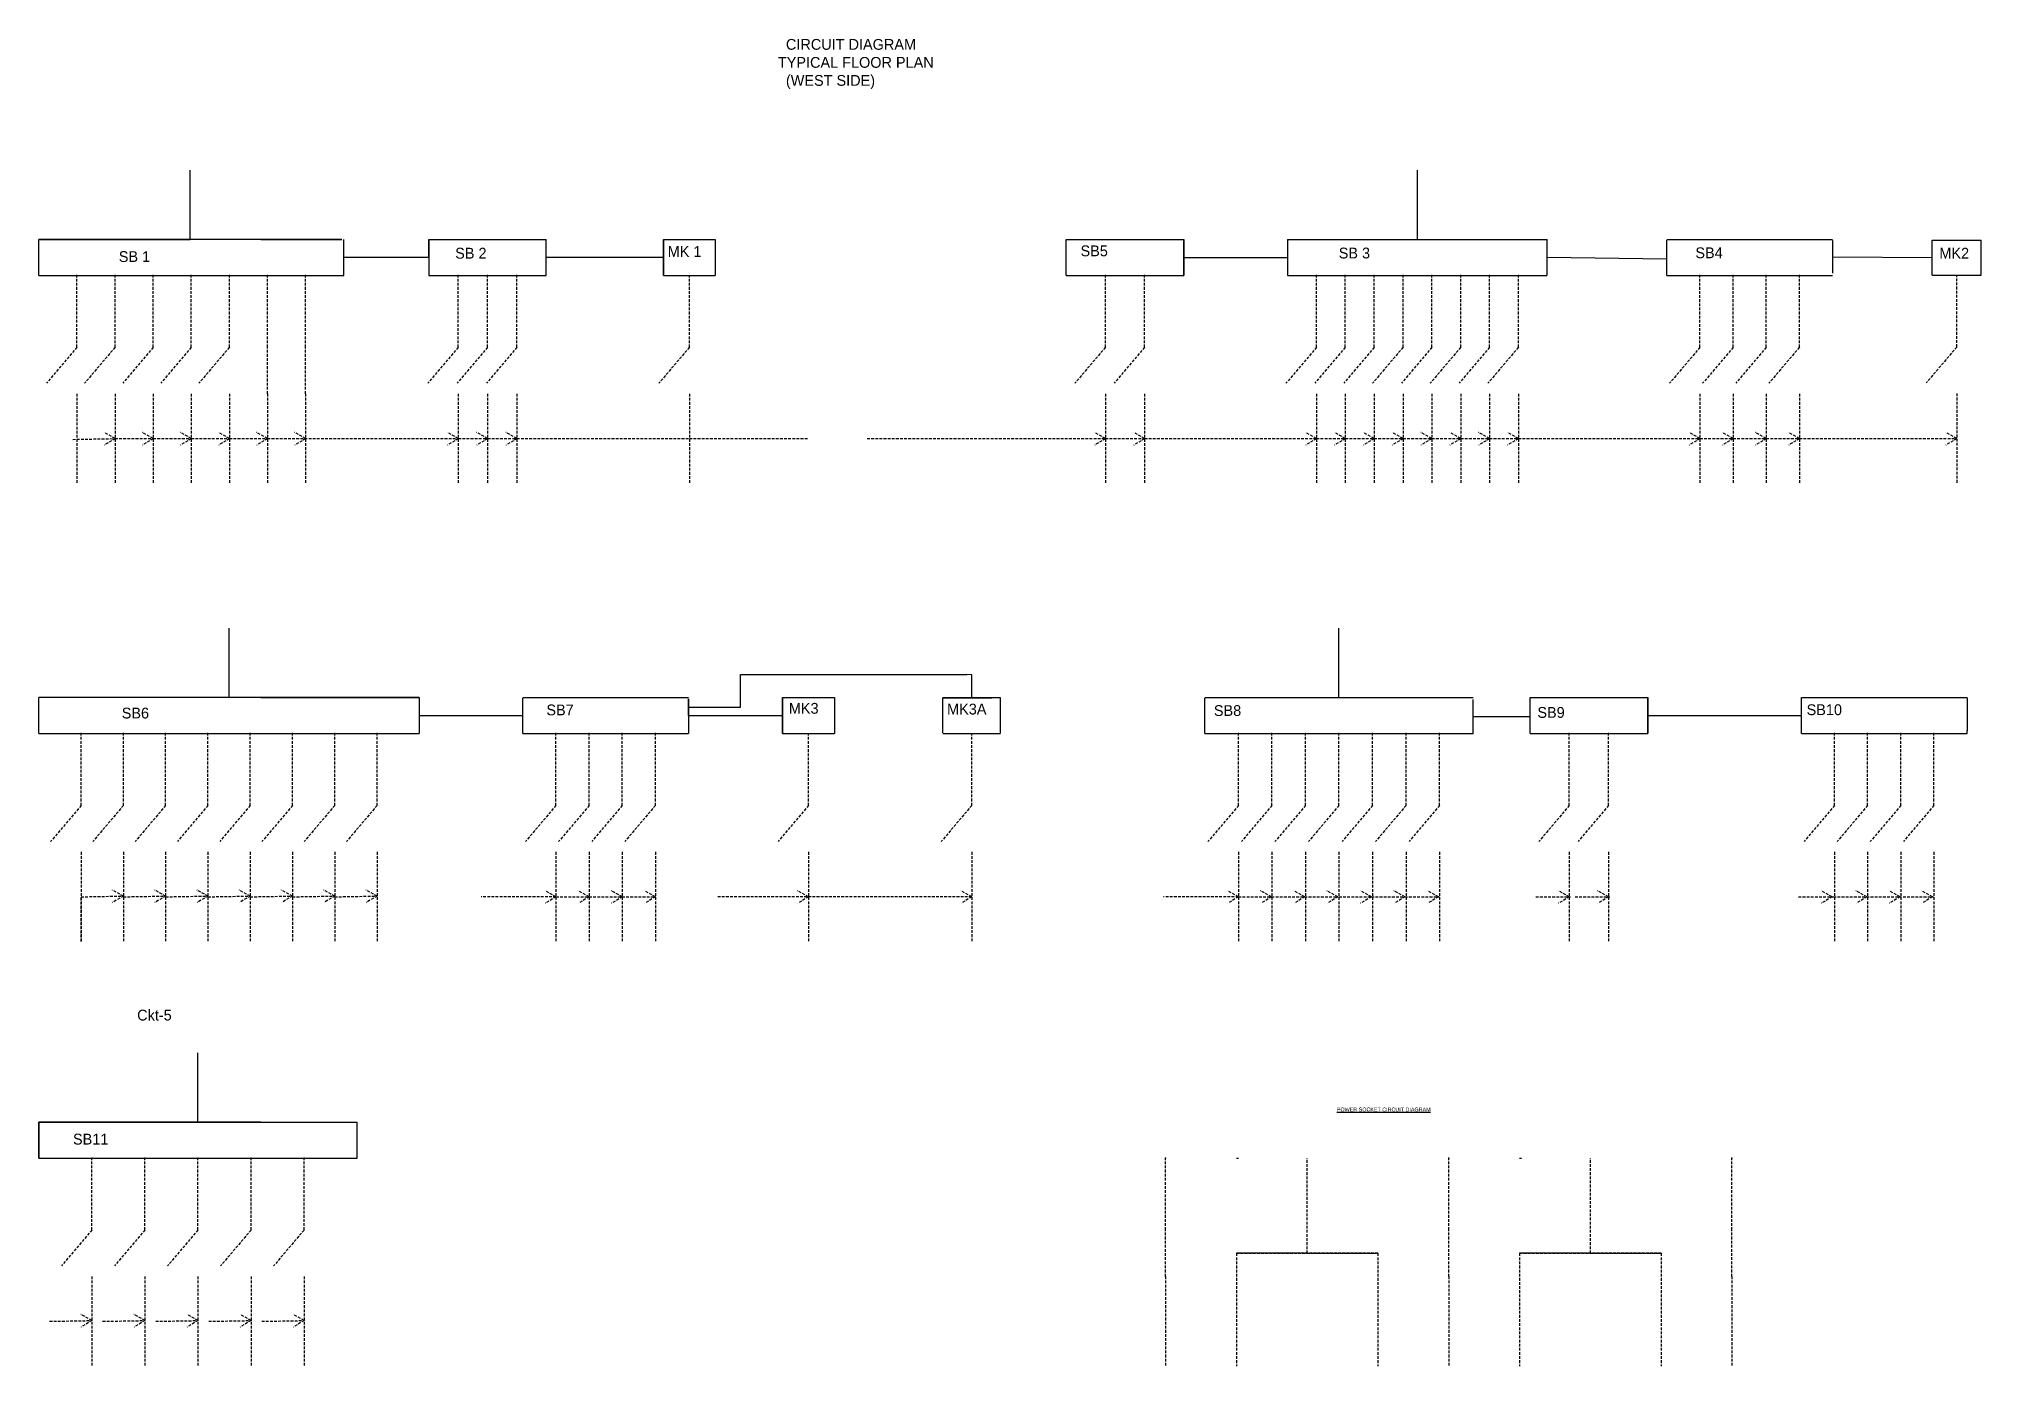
# Model space of a CAD drawing. Header units: inches. Extents: x 1479 to 9982, y -1510 to 1561.
# Drawn here: x 4055 to 8547, y -1510 to 1561 of the extents above; entities that cross this region are included whole.
import ezdxf

# ---------------------------------------------------------------- set-up
doc = ezdxf.new("R2010")
doc.units = ezdxf.units.IN
doc.linetypes.add('DASHED2', pattern=[9.525, 6.35, -3.175])
for name, color, linetype in [('TEXT', 5, 'Continuous'), ('Things', 20, 'Continuous'), ('Wiring', 5, 'DASHED2')]:
    doc.layers.add(name, color=color, linetype=linetype)

msp = doc.modelspace()

# ---------------------------------------------------------------- texts
at = {"layer": 'TEXT', "insert": (5764, 1561.1), "char_height": 25, "width": 2530.248, "attachment_point": 1}
msp.add_mtext('  CIRCUIT DIAGRAM\\PTYPICAL FLOOR PLAN\\P  (WEST SIDE)', dxfattribs=at)
at = {"layer": 'Wiring', "attachment_point": 1}
for s, insert, char_height, width in [('SB 2', (5017.7, 1077.9), 25, 150.506), ('MK 1', (5509.2, 1081.9), 25, 102.849), ('SB5', (6463.9, 1083.3), 25, 207.69), ('SB 3', (7061, 1078.3), 25, 358.007), ('SB4', (7885.8, 1078.8), 25, 262.087), ('MK2', (8450.1, 1077.9), 25, 87.755), ('SB 1', (4239.7, 1070.1), 25, 343.963), ('SB6', (4246.5, 13.8), 25, 492.577), ('SB7', (5228.6, 21.1), 25, 282.945), ('MK3', (5789.3, 24.8), 25, 94.847), ('MK3A', (6155.3, 23), 25, 114.696), ('SB8', (6772.3, 19.6), 25, 577.107), ('SB9', (7520.4, 15.3), 25, 231.731), ('SB10', (8143.1, 21.6), 25, 361.358), ('Ckt-5', (4282.2, -685.1), 25, 382.295), ('{\\LPOWER SOCKET CIRCUIT DIAGRAM}', (7056.7, -911.4), 9, 1263.092), ('SB11', (4133.8, -972.1), 25, 576.086)]:
    msp.add_mtext(s, dxfattribs=dict(at, insert=insert, char_height=char_height, width=width))

# ---------------------------------------------------------------- linework, layer by layer
at = {"layer": 'Things'}
for p, q in [((4405, 1097.3), (4405, 1257.9)), ((7243, 1097.3), (7243, 1257.9)), ((4567.9, 1097.3), (4054.8, 1097.3)), ((4054.8, 1014), (4054.8, 1097.3)), ((4755.2, 1097.3), (4054.8, 1097.3)), ((4054.8, 1097.3), (4405, 1097.3)), ((4567.9, 1097.3), (4567.9, 1097.3)), ((4567.9, 1097.3), (4755.2, 1097.3)), ((4759.9, 1014), (4759.9, 1097.3)), ((4957.1, 1097.3), (5228.2, 1097.3)), ((4957.1, 1055.6), (4957.1, 1097.3)), ((4957.1, 1097.3), (4957.1, 1014)), ((5228.2, 1014), (5228.2, 1097.3)), ((5499.3, 1014), (5499.3, 1097.3)), ((5499.3, 1097.3), (5499.3, 1097.3)), ((5499.3, 1097.3), (5499.3, 1097.3)), ((5499.3, 1097.3), (5499.3, 1097.3)), ((5499.3, 1097.3), (5499.3, 1097.3)), ((5499.3, 1097.3), (5499.3, 1014)), ((5499.3, 1097.3), (5619.3, 1097.3)), ((5619.3, 1097.3), (5619.3, 1014)), ((6430.6, 1097.3), (6702.8, 1097.3)), ((6430.6, 1014), (6430.6, 1097.3)), ((6430.6, 1097.3), (6430.6, 1097.3)), ((6702.8, 1014), (6702.8, 1097.3)), ((6702.8, 1097.3), (6702.8, 1097.3)), ((6702.8, 1097.3), (6702.8, 1014)), ((6702.8, 1097.3), (6702.8, 1097.3)), ((6702.8, 1097.3), (6702.8, 1014)), ((6702.8, 1014), (6702.8, 1097.3)), ((6702.8, 1097.3), (6702.8, 1014)), ((6702.8, 1097.3), (6702.8, 1014)), ((6702.8, 1097.3), (6702.8, 1014)), ((6942.8, 1097.3), (6942.8, 1014)), ((6942.8, 1097.3), (7543.2, 1097.3)), ((7543.2, 1015.7), (7543.2, 1097.3)), ((7819.9, 1097.3), (8203, 1097.3)), ((7819.9, 1014), (7819.9, 1095.8)), ((8203, 1094.6), (8203, 1019.3)), ((8433.7, 1095.8), (8546.7, 1095.8)), ((8433.7, 1014.6), (8433.7, 1095.8)), ((8546.7, 1014.6), (8546.7, 1095.8)), ((4957.1, 1055.6), (4759.9, 1055.6)), ((5499.3, 1055.6), (5228.2, 1055.6)), ((6702.8, 1055.6), (6942.8, 1055.6)), ((7543.2, 1056.5), (7819.9, 1052.1)), ((8203, 1056.9), (8433.7, 1055.2)), ((4054.8, 1014), (4759.9, 1014)), ((4957.1, 1014), (5228.2, 1014)), ((4957.1, 1014), (5228.2, 1014)), ((5499.3, 1014), (5619.3, 1014)), ((6430.6, 1014), (6702.8, 1014)), ((6430.6, 1014), (6430.6, 1014)), ((6430.6, 1014), (6702.8, 1014)), ((6942.8, 1014), (7543.2, 1014)), ((7377.4, 1014), (7377.4, 1014)), ((7819.9, 1014), (8203, 1014)), ((8433.7, 1014.6), (8546.7, 1014.6)), ((4494.7, 37), (4494.7, 197.7)), ((7061.6, 37), (7061.6, 197.7)), ((5677.4, 14.8), (5677.4, 90.3)), ((5677.4, 90.3), (6201, 90.3)), ((6212.3, 90.1), (6201, 90.3)), ((6212.3, 37), (6212.3, 90.1)), ((4567.9, 37), (4054.8, 37)), ((4054.8, -46.3), (4054.8, 37)), ((4934.6, 37), (4054.8, 37)), ((4567.9, 37), (4567.9, 37)), ((4567.9, 37), (4790.8, 37)), ((4790.8, 37), (4934.6, 37)), ((4934.6, 37), (4934.6, -46.3)), ((5174.2, 37), (5557.3, 37)), ((5174.2, 37), (5557.3, 37)), ((5174.2, -46.3), (5174.2, 35.6)), ((5557.3, 34.3), (5557.3, -41)), ((5557.3, -4.6), (5557.3, 34.3)), ((5557.3, 34.3), (5557.3, 14.8)), ((5557.3, 14.8), (5677.4, 14.8)), ((5774.8, 37), (5894.8, 37)), ((5774.8, -46.3), (5774.8, 37)), ((5774.8, 37), (5774.8, 37)), ((5774.8, 37), (5774.8, 37)), ((5774.8, 37), (5774.8, 37)), ((5774.8, 37), (5774.8, 37)), ((5774.8, 37), (5774.8, -46.3)), ((5774.8, 37), (5894.8, 37)), ((5894.8, 37), (5894.8, -46.3)), ((6145.8, 37), (6278.8, 37)), ((6145.8, 36.9), (6258.8, 36.9)), ((6145.8, -44.3), (6145.8, 36.9)), ((6278.8, -44.3), (6278.8, 36.9)), ((6751.6, 37), (7371.7, 37)), ((6751.6, -40.3), (6751.6, 35.9)), ((7371.7, -46.4), (7371.7, 32.9)), ((7503.6, 37), (7775.7, 37)), ((7503.6, -46.3), (7503.6, 37)), ((7503.6, 37), (7503.6, 37)), ((7503.6, 37), (7775.7, 37)), ((7775.7, -46.3), (7775.7, 37)), ((7775.7, 37), (7775.7, 37)), ((7775.7, 37), (7775.7, -46.3)), ((7775.7, 37), (7775.7, 37)), ((7775.7, 37), (7775.7, -46.3)), ((7775.7, -46.3), (7775.7, 37)), ((7775.7, 37), (7775.7, -46.3)), ((7775.7, 37), (7775.7, -46.3)), ((7775.7, 37), (7775.7, -46.3)), ((8131, -46.3), (8131, 37)), ((8131, 37), (8514.1, 37)), ((8514.1, 35.8), (8514.1, 37)), ((8514.1, 35.8), (8514.1, -39.5)), ((5174.2, -5.4), (4934.6, -5.4)), ((5557.3, -4.6), (5761.2, -4.6)), ((5557.3, -41), (5557.3, -46.3)), ((5761.2, -4.6), (5774.8, -4.6)), ((6751.6, -46.3), (6751.6, -40.3)), ((7371.7, -6.8), (7503.6, -6.8)), ((7775.7, -4.6), (8131, -4.6)), ((8514.1, -46.3), (8514.1, -39.5)), ((4054.8, -46.3), (4934.6, -46.3)), ((5174.2, -46.3), (5557.3, -46.3)), ((5774.8, -46.3), (5894.8, -46.3)), ((5774.8, -46.3), (5894.8, -46.3)), ((6145.8, -46.3), (6278.8, -46.3)), ((6751.6, -46.3), (7371.7, -46.3)), ((7503.6, -46.3), (7503.6, -46.3)), ((7503.6, -46.3), (7775.7, -46.3)), ((8131, -46.3), (8514.1, -46.3)), ((4422.8, -945.3), (4422.8, -784.6)), ((4567.9, -945.3), (4054.8, -945.3)), ((4054.8, -1028.6), (4054.8, -945.3)), ((4054.8, -945.3), (4054.8, -1028.6)), ((4054.8, -945.3), (4790.8, -945.3)), ((4567.9, -945.3), (4567.9, -945.3)), ((4567.9, -945.3), (4790.8, -945.3)), ((4790.8, -1028.6), (4790.8, -945.3)), ((4054.8, -1028.6), (4790.8, -1028.6))]:
    msp.add_line(p, q, dxfattribs=at)
for p in [(4143, 1014), (4231.1, 1014), (4319.2, 1014), (4407.4, 1014), (4495.5, 1014), (4583.6, 1014), (4671.8, 1014), (5024.9, 1014), (5092.7, 1014), (5160.4, 1014), (6521.4, 1014), (6612.1, 1014), (7009.5, 1014), (7076.2, 1014), (7142.9, 1014), (7209.7, 1014), (7276.4, 1014), (7343.1, 1014), (7409.8, 1014), (7476.5, 1014), (7896.5, 1014), (7973.1, 1014), (8049.7, 1014), (8126.4, 1014), (4152.6, -46.3), (4250.3, -46.3), (4348.1, -46.3), (4445.9, -46.3), (4543.6, -46.3), (4641.4, -46.3), (4739.1, -46.3), (4836.9, -46.3), (5250.8, -46.3), (5327.4, -46.3), (5404.1, -46.3), (5480.7, -46.3), (6829.1, -46.3), (6906.6, -46.3), (6984.1, -46.3), (7061.6, -46.3), (7139.1, -46.3), (7216.6, -46.3), (7294.1, -46.3), (7594.3, -46.3), (7685, -46.3), (8207.6, -46.3), (8284.2, -46.3), (8360.9, -46.3), (8437.5, -46.3), (4177.5, -1028.6), (4300.2, -1028.6), (4422.8, -1028.6), (4545.5, -1028.6), (4668.2, -1028.6), (6660.7, -1028.6), (7315.5, -1028.6), (7315.5, -1028.6), (7970.3, -1028.6), (7970.3, -1028.6)]:
    msp.add_point(p, dxfattribs=at)
at = {"layer": 'Wiring'}
for p, q in [((4143, 847.6), (4143, 1014)), ((4231.1, 847.6), (4231.1, 1014)), ((4319.2, 847.6), (4319.2, 1014)), ((4407.4, 847.6), (4407.4, 1014)), ((4495.5, 847.6), (4495.5, 1014)), ((4583.6, 847.6), (4583.6, 1014)), ((4671.8, 847.6), (4671.8, 1014)), ((5024.9, 847.6), (5024.9, 1014)), ((5092.7, 847.6), (5092.7, 1014)), ((5160.4, 847.6), (5160.4, 1014)), ((5559.3, 847.6), (5559.3, 1014)), ((6521.4, 847.6), (6521.4, 1014)), ((6612.1, 847.6), (6612.1, 1014)), ((7009.5, 847.6), (7009.5, 1014)), ((7076.2, 847.6), (7076.2, 1014)), ((7142.9, 847.6), (7142.9, 1014)), ((7209.7, 847.6), (7209.7, 1014)), ((7276.4, 847.6), (7276.4, 1014)), ((7343.1, 847.6), (7343.1, 1014)), ((7409.8, 847.6), (7409.8, 1014)), ((7476.5, 847.6), (7476.5, 1014)), ((7896.5, 847.6), (7896.5, 1014)), ((7973.1, 847.6), (7973.1, 1014)), ((8049.7, 847.6), (8049.7, 1014)), ((8126.4, 847.6), (8126.4, 1014)), ((8490.2, 848.3), (8490.2, 1014.6)), ((4143, 847.6), (4072.5, 764.5)), ((4231.1, 847.6), (4160.6, 764.5)), ((4319.2, 847.6), (4248.7, 764.5)), ((4407.4, 847.6), (4336.9, 764.5)), ((4495.5, 847.6), (4425, 764.5)), ((4583.6, 740.2), (4583.6, 847.6)), ((4671.8, 740.2), (4671.8, 847.6)), ((5024.9, 847.6), (4954.4, 764.5)), ((5092.7, 847.6), (5022.2, 764.5)), ((5160.4, 847.6), (5089.9, 764.5)), ((5559.3, 847.6), (5488.8, 764.5)), ((6521.4, 847.6), (6450.9, 764.5)), ((6612.1, 847.6), (6541.6, 764.5)), ((7009.5, 847.6), (6939, 764.5)), ((7076.2, 847.6), (7005.7, 764.5)), ((7142.9, 847.6), (7072.5, 764.5)), ((7209.7, 847.6), (7139.2, 764.5)), ((7276.4, 847.6), (7205.9, 764.5)), ((7343.1, 847.6), (7272.6, 764.5)), ((7409.8, 847.6), (7339.3, 764.5)), ((7476.5, 847.6), (7406, 764.5)), ((7896.5, 847.6), (7826, 764.5)), ((7973.1, 847.6), (7902.6, 764.5)), ((8049.7, 847.6), (7979.3, 764.5)), ((8126.4, 847.6), (8055.9, 764.5)), ((8490.2, 848.3), (8419.7, 765.1)), ((4143, 740.2), (4143, 532.6)), ((4231.1, 740.2), (4231.1, 532.6)), ((4319.2, 740.2), (4319.2, 532.6)), ((4407.4, 740.2), (4407.4, 532.6)), ((4495.5, 740.2), (4495.5, 532.6)), ((4583.6, 740.2), (4583.6, 532.6)), ((4671.8, 740.2), (4671.8, 532.6)), ((5024.9, 740.2), (5024.9, 532.6)), ((5092.7, 740.2), (5092.7, 532.6)), ((5160.4, 740.2), (5160.4, 532.6)), ((5559.3, 740.2), (5559.3, 532.6)), ((6521.4, 740.2), (6521.4, 532.6)), ((6612.1, 740.2), (6612.1, 532.6)), ((7009.5, 740.2), (7009.5, 532.6)), ((7076.2, 740.2), (7076.2, 532.6)), ((7142.9, 740.2), (7142.9, 532.6)), ((7209.7, 740.2), (7209.7, 532.6)), ((7276.4, 740.2), (7276.4, 532.6)), ((7343.1, 740.2), (7343.1, 532.6)), ((7409.8, 740.2), (7409.8, 532.6)), ((7476.5, 740.2), (7476.5, 532.6)), ((7896.5, 740.2), (7896.5, 532.6)), ((7973.1, 740.2), (7973.1, 532.6)), ((8049.7, 740.2), (8049.7, 532.6)), ((8126.4, 740.2), (8126.4, 532.6)), ((8490.2, 740.8), (8490.2, 533.3)), ((4133.3, 634.6), (4229.3, 636.4)), ((4231.1, 636.4), (4205.8, 650.4)), ((4231.1, 636.4), (4206.3, 621.5)), ((4231.1, 636.4), (4319.2, 636.4)), ((4319.2, 636.4), (4293.9, 650.4)), ((4319.2, 636.4), (4294.4, 621.5)), ((4319.2, 636.4), (4407.4, 636.4)), ((4407.4, 636.4), (4382, 650.4)), ((4407.4, 636.4), (4382.6, 621.5)), ((4407.4, 636.4), (4495.5, 636.4)), ((4495.5, 636.4), (4470.2, 650.4)), ((4495.5, 636.4), (4470.7, 621.5)), ((4495.5, 636.4), (4583.6, 636.4)), ((4583.6, 636.4), (4558.3, 650.4)), ((4583.6, 636.4), (4558.8, 621.5)), ((4583.6, 636.4), (5024.9, 636.4)), ((4671.8, 636.4), (4646.4, 650.4)), ((4671.8, 636.4), (4647, 621.5)), ((5024.9, 636.4), (4999.6, 650.4)), ((5024.9, 636.4), (5000.1, 621.5)), ((5024.9, 636.4), (5092.7, 636.4)), ((5092.7, 636.4), (5067.3, 650.4)), ((5092.7, 636.4), (5067.9, 621.5)), ((5092.7, 636.4), (5160.4, 636.4)), ((5160.4, 636.4), (5135.1, 650.4)), ((5160.4, 636.4), (5135.6, 621.5)), ((5160.4, 636.4), (5559.3, 636.4)), ((5559.3, 636.4), (5834.8, 636.4)), ((5970.4, 636.4), (6521.4, 636.4)), ((6521.4, 636.4), (6496, 650.4)), ((6521.4, 636.4), (6496.6, 621.5)), ((6521.4, 636.4), (6612.1, 636.4)), ((6612.1, 636.4), (6586.8, 650.4)), ((6612.1, 636.4), (6587.3, 621.5)), ((6612.1, 636.4), (7009.5, 636.4)), ((7009.5, 636.4), (6984.2, 650.4)), ((7009.5, 636.4), (6984.7, 621.5)), ((7009.5, 636.4), (7076.2, 636.4)), ((7076.2, 636.4), (7050.9, 650.4)), ((7076.2, 636.4), (7051.4, 621.5)), ((7076.2, 636.4), (7142.9, 636.4)), ((7142.9, 636.4), (7117.6, 650.4)), ((7142.9, 636.4), (7118.1, 621.5)), ((7142.9, 636.4), (7209.7, 636.4)), ((7209.7, 636.4), (7184.3, 650.4)), ((7209.7, 636.4), (7184.9, 621.5)), ((7209.7, 636.4), (7276.4, 636.4)), ((7276.4, 636.4), (7251, 650.4)), ((7276.4, 636.4), (7251.6, 621.5)), ((7276.4, 636.4), (7343.1, 636.4)), ((7343.1, 636.4), (7317.8, 650.4)), ((7343.1, 636.4), (7318.3, 621.5)), ((7343.1, 636.4), (7409.8, 636.4)), ((7409.8, 636.4), (7384.5, 650.4)), ((7409.8, 636.4), (7385, 621.5)), ((7409.8, 636.4), (7476.5, 636.4)), ((7476.5, 636.4), (7451.2, 650.4)), ((7476.5, 636.4), (7451.7, 621.5)), ((7476.5, 636.4), (7896.5, 636.4)), ((7896.5, 636.4), (7871.2, 650.4)), ((7896.5, 636.4), (7871.7, 621.5)), ((7896.5, 636.4), (7973.1, 636.4)), ((7973.1, 636.4), (7947.8, 650.4)), ((7973.1, 636.4), (7948.3, 621.5)), ((7973.1, 636.4), (8049.7, 636.4)), ((8049.7, 636.4), (8024.4, 650.4)), ((8049.7, 636.4), (8025, 621.5)), ((8049.7, 636.4), (8126.4, 636.4)), ((8126.4, 636.4), (8101, 650.4)), ((8126.4, 636.4), (8101.6, 621.5)), ((8126.4, 636.4), (8490.2, 636.4)), ((8490.2, 636.4), (8464.9, 650.4)), ((8490.2, 636.4), (8465.4, 621.5)), ((4152.6, -212.6), (4152.6, -46.3)), ((4250.3, -212.6), (4250.3, -46.3)), ((4348.1, -212.6), (4348.1, -46.3)), ((4445.9, -212.6), (4445.9, -46.3)), ((4543.6, -212.6), (4543.6, -46.3)), ((4641.4, -212.6), (4641.4, -46.3)), ((4739.1, -212.6), (4739.1, -46.3)), ((4836.9, -212.6), (4836.9, -46.3)), ((5250.8, -212.6), (5250.8, -46.3)), ((5327.4, -212.6), (5327.4, -46.3)), ((5404.1, -212.6), (5404.1, -46.3)), ((5480.7, -212.6), (5480.7, -46.3)), ((5834.8, -212.6), (5834.8, -46.3)), ((6212.3, -212.6), (6212.3, -46.3)), ((6829.1, -212.6), (6829.1, -46.3)), ((6906.6, -212.6), (6906.6, -46.3)), ((6984.1, -212.6), (6984.1, -46.3)), ((7061.6, -212.6), (7061.6, -46.3)), ((7139.1, -212.6), (7139.1, -46.3)), ((7216.6, -212.6), (7216.6, -46.3)), ((7294.1, -212.6), (7294.1, -46.3)), ((7594.3, -212.6), (7594.3, -46.3)), ((7685, -212.6), (7685, -46.3)), ((8207.6, -212.6), (8207.6, -46.3)), ((8284.2, -212.6), (8284.2, -46.3)), ((8360.9, -212.6), (8360.9, -46.3)), ((8437.5, -212.6), (8437.5, -46.3)), ((4152.6, -212.6), (4082.1, -295.8)), ((4250.3, -212.6), (4179.8, -295.8)), ((4348.1, -212.6), (4277.6, -295.8)), ((4445.9, -212.6), (4375.4, -295.8)), ((4543.6, -212.6), (4473.1, -295.8)), ((4641.4, -212.6), (4570.9, -295.8)), ((4739.1, -212.6), (4668.6, -295.8)), ((4836.9, -212.6), (4766.4, -295.8)), ((5250.8, -212.6), (5180.3, -295.8)), ((5327.4, -212.6), (5256.9, -295.8)), ((5404.1, -212.6), (5333.6, -295.8)), ((5480.7, -212.6), (5410.2, -295.8)), ((5834.8, -212.6), (5764.3, -295.8)), ((6212.3, -212.6), (6141.8, -295.8)), ((6829.1, -212.6), (6758.6, -295.8)), ((6906.6, -212.6), (6836.1, -295.8)), ((6984.1, -212.6), (6913.6, -295.8)), ((7061.6, -212.6), (6991.1, -295.8)), ((7139.1, -212.6), (7068.6, -295.8)), ((7216.6, -212.6), (7146.2, -295.8)), ((7294.1, -212.6), (7223.7, -295.8)), ((7594.3, -212.6), (7523.8, -295.8)), ((7685, -212.6), (7614.5, -295.8)), ((8207.6, -212.6), (8137.1, -295.8)), ((8284.2, -212.6), (8213.8, -295.8)), ((8360.9, -212.6), (8290.4, -295.8)), ((8437.5, -212.6), (8367, -295.8)), ((4152.6, -320.1), (4152.6, -527.6)), ((4152.6, -320.1), (4152.6, -527.6)), ((4250.3, -320.1), (4250.3, -527.6)), ((4348.1, -320.1), (4348.1, -527.6)), ((4445.9, -320.1), (4445.9, -527.6)), ((4543.6, -320.1), (4543.6, -527.6)), ((4641.4, -320.1), (4641.4, -527.6)), ((4739.1, -320.1), (4739.1, -527.6)), ((4836.9, -320.1), (4836.9, -527.6)), ((5250.8, -320.1), (5250.8, -527.6)), ((5327.4, -320.1), (5327.4, -527.6)), ((5404.1, -320.1), (5404.1, -527.6)), ((5480.7, -320.1), (5480.7, -527.6)), ((5834.8, -320.1), (5834.8, -527.6)), ((6212.3, -320.1), (6212.3, -527.6)), ((6829.1, -320.1), (6829.1, -527.6)), ((6906.6, -320.1), (6906.6, -527.6)), ((6984.1, -320.1), (6984.1, -527.6)), ((7061.6, -320.1), (7061.6, -527.6)), ((7139.1, -320.1), (7139.1, -527.6)), ((7216.6, -320.1), (7216.6, -527.6)), ((7294.1, -320.1), (7294.1, -527.6)), ((7594.3, -320.1), (7594.3, -527.6)), ((7685, -320.1), (7685, -527.6)), ((8207.6, -320.1), (8207.6, -527.6)), ((8284.2, -320.1), (8284.2, -527.6)), ((8360.9, -320.1), (8360.9, -527.6)), ((8437.5, -320.1), (8437.5, -527.6)), ((4152.6, -423.8), (4248.6, -422.1)), ((4152.6, -527.6), (4152.6, -423.8)), ((4250.3, -422), (4225, -408)), ((4250.3, -422), (4225.5, -437)), ((4250.3, -423.8), (4346.3, -422.1)), ((4348.1, -422), (4322.8, -408)), ((4348.1, -422), (4323.3, -437)), ((4348.1, -423.8), (4444.1, -422.1)), ((4445.9, -422), (4420.5, -408)), ((4445.9, -422), (4421.1, -437)), ((4445.9, -423.8), (4541.8, -422.1)), ((4543.6, -422), (4518.3, -408)), ((4543.6, -422), (4518.8, -437)), ((4543.6, -423.8), (4639.6, -422.1)), ((4641.4, -422), (4616, -408)), ((4641.4, -422), (4616.6, -437)), ((4641.4, -423.8), (4737.4, -422.1)), ((4739.1, -422), (4713.8, -408)), ((4739.1, -422), (4714.3, -437)), ((4739.1, -423.8), (4835.1, -422.1)), ((4836.9, -422), (4811.6, -408)), ((4836.9, -422), (4812.1, -437)), ((5250.8, -423.8), (5077.4, -423.8)), ((5250.8, -423.8), (5225.5, -409.8)), ((5250.8, -423.8), (5226, -438.8)), ((5250.8, -423.8), (5327.4, -423.8)), ((5327.4, -423.8), (5302.1, -409.8)), ((5327.4, -423.8), (5302.6, -438.8)), ((5327.4, -423.8), (5480.7, -423.8)), ((5404.1, -423.8), (5378.7, -409.8)), ((5404.1, -423.8), (5379.3, -438.8)), ((5480.7, -423.8), (5455.4, -409.8)), ((5480.7, -423.8), (5455.9, -438.8)), ((6212.3, -423.8), (5623.2, -423.8)), ((5834.8, -423.8), (5809.5, -409.8)), ((5834.8, -423.8), (5810, -438.8)), ((6212.3, -423.8), (6187, -409.8)), ((6212.3, -423.8), (6187.5, -438.8)), ((6829.1, -423.8), (6655.7, -423.8)), ((6829.1, -423.8), (6803.8, -409.8)), ((6829.1, -423.8), (6804.3, -438.8)), ((6829.1, -423.8), (6905.7, -423.8)), ((6905.7, -423.8), (6880.4, -409.8)), ((6905.7, -423.8), (6880.9, -438.8)), ((6905.7, -423.8), (7059, -423.8)), ((6982.4, -423.8), (6957, -409.8)), ((6982.4, -423.8), (6957.6, -438.8)), ((7059, -423.8), (7033.7, -409.8)), ((7059, -423.8), (7034.2, -438.8)), ((7061.6, -423.8), (7136.5, -423.8)), ((7136.5, -423.8), (7111.2, -409.8)), ((7136.5, -423.8), (7111.7, -438.8)), ((7136.5, -423.8), (7214, -423.8)), ((7214, -423.8), (7188.7, -409.8)), ((7214, -423.8), (7189.2, -438.8)), ((7214, -423.8), (7294.1, -423.8)), ((7291.5, -423.8), (7266.2, -409.8)), ((7291.5, -423.8), (7266.7, -438.8)), ((7516.8, -423.8), (7597, -423.8)), ((7594.3, -423.8), (7569, -409.8)), ((7594.3, -423.8), (7569.5, -438.8)), ((7607.5, -423.8), (7687.7, -423.8)), ((7685, -423.8), (7659.7, -409.8)), ((7685, -423.8), (7660.2, -438.8)), ((8124.4, -423.8), (8204.5, -423.8)), ((8201.9, -423.8), (8176.6, -409.8)), ((8201.9, -423.8), (8177.1, -438.8)), ((8205, -423.8), (8285.1, -423.8)), ((8282.5, -423.8), (8257.2, -409.8)), ((8282.5, -423.8), (8257.7, -438.8)), ((8281.6, -423.8), (8361.8, -423.8)), ((8359.1, -423.8), (8333.8, -409.8)), ((8359.1, -423.8), (8334.3, -438.8)), ((8356.5, -423.8), (8436.6, -423.8)), ((8434, -423.8), (8408.6, -409.8)), ((8434, -423.8), (8409.2, -438.8)), ((4054.8, -945.3), (4054.8, -1028.6)), ((4177.5, -1194.9), (4177.5, -1028.6)), ((4300.2, -1194.9), (4300.2, -1028.6)), ((4422.8, -1194.9), (4422.8, -1028.6)), ((4545.5, -1194.9), (4545.5, -1028.6)), ((4668.2, -1194.9), (4668.2, -1028.6)), ((6660.7, -1194.9), (6660.7, -1028.6)), ((6824.4, -1028.6), (6829.1, -1028.6)), ((6988.1, -1248.6), (6988.1, -1028.6)), ((7315.5, -1194.9), (7315.5, -1028.6)), ((7479.2, -1028.6), (7483.9, -1028.6)), ((7642.9, -1248.6), (7642.9, -1028.6)), ((7970.3, -1194.9), (7970.3, -1028.6)), ((4177.5, -1194.9), (4107, -1278.1)), ((4300.2, -1194.9), (4229.7, -1278.1)), ((4422.8, -1194.9), (4352.3, -1278.1)), ((4545.5, -1194.9), (4475, -1278.1)), ((4668.2, -1194.9), (4597.7, -1278.1)), ((6660.7, -1302.3), (6660.7, -1194.9)), ((7315.5, -1302.3), (7315.5, -1194.9)), ((7970.3, -1302.3), (7970.3, -1194.9)), ((6824.4, -1248.6), (7151.8, -1248.6)), ((6988.1, -1248.6), (6824.4, -1248.6)), ((6824.4, -1248.6), (6824.4, -1509.9)), ((7151.8, -1248.6), (6824.4, -1248.6)), ((6824.4, -1248.6), (6988.1, -1248.6)), ((6988.1, -1248.6), (7151.8, -1248.6)), ((7151.8, -1248.6), (7151.8, -1509.9)), ((7479.2, -1248.6), (7806.6, -1248.6)), ((7642.9, -1248.6), (7479.2, -1248.6)), ((7479.2, -1248.6), (7479.2, -1509.9)), ((7806.6, -1248.6), (7479.2, -1248.6)), ((7479.2, -1248.6), (7642.9, -1248.6)), ((7642.9, -1248.6), (7806.6, -1248.6)), ((7806.6, -1248.6), (7806.6, -1509.9)), ((4177.5, -1302.3), (4177.5, -1509.9)), ((4300.2, -1302.3), (4300.2, -1509.9)), ((4422.8, -1302.3), (4422.8, -1509.9)), ((4545.5, -1302.3), (4545.5, -1509.9)), ((4668.2, -1302.3), (4668.2, -1509.9)), ((6660.7, -1302.3), (6660.7, -1509.9)), ((7315.5, -1302.3), (7315.5, -1509.9)), ((7970.3, -1302.3), (7970.3, -1509.9)), ((4177.5, -1404.3), (4152.2, -1390.3)), ((4300.2, -1404.3), (4274.8, -1390.3)), ((4422.8, -1404.3), (4397.5, -1390.3)), ((4545.5, -1404.3), (4520.2, -1390.3)), ((4668.2, -1404.3), (4642.8, -1390.3)), ((4079.7, -1406.1), (4175.7, -1404.4)), ((4177.5, -1404.3), (4152.7, -1419.3)), ((4202.4, -1406.1), (4298.4, -1404.4)), ((4300.2, -1404.3), (4275.4, -1419.3)), ((4325.1, -1406.1), (4421.1, -1404.4)), ((4422.8, -1404.3), (4398, -1419.3)), ((4447.7, -1406.1), (4543.7, -1404.4)), ((4545.5, -1404.3), (4520.7, -1419.3)), ((4570.4, -1406.1), (4666.4, -1404.4)), ((4668.2, -1404.3), (4643.4, -1419.3))]:
    msp.add_line(p, q, dxfattribs=at)

msp.set_redraw_order([(e.dxf.handle, doc.entitydb.next_handle()) for e in msp.query("TEXT MTEXT ATTDEF DIMENSION ARC_DIMENSION")])  # texts and dimensions are drawn at this point

doc.saveas('drawing.dxf')
